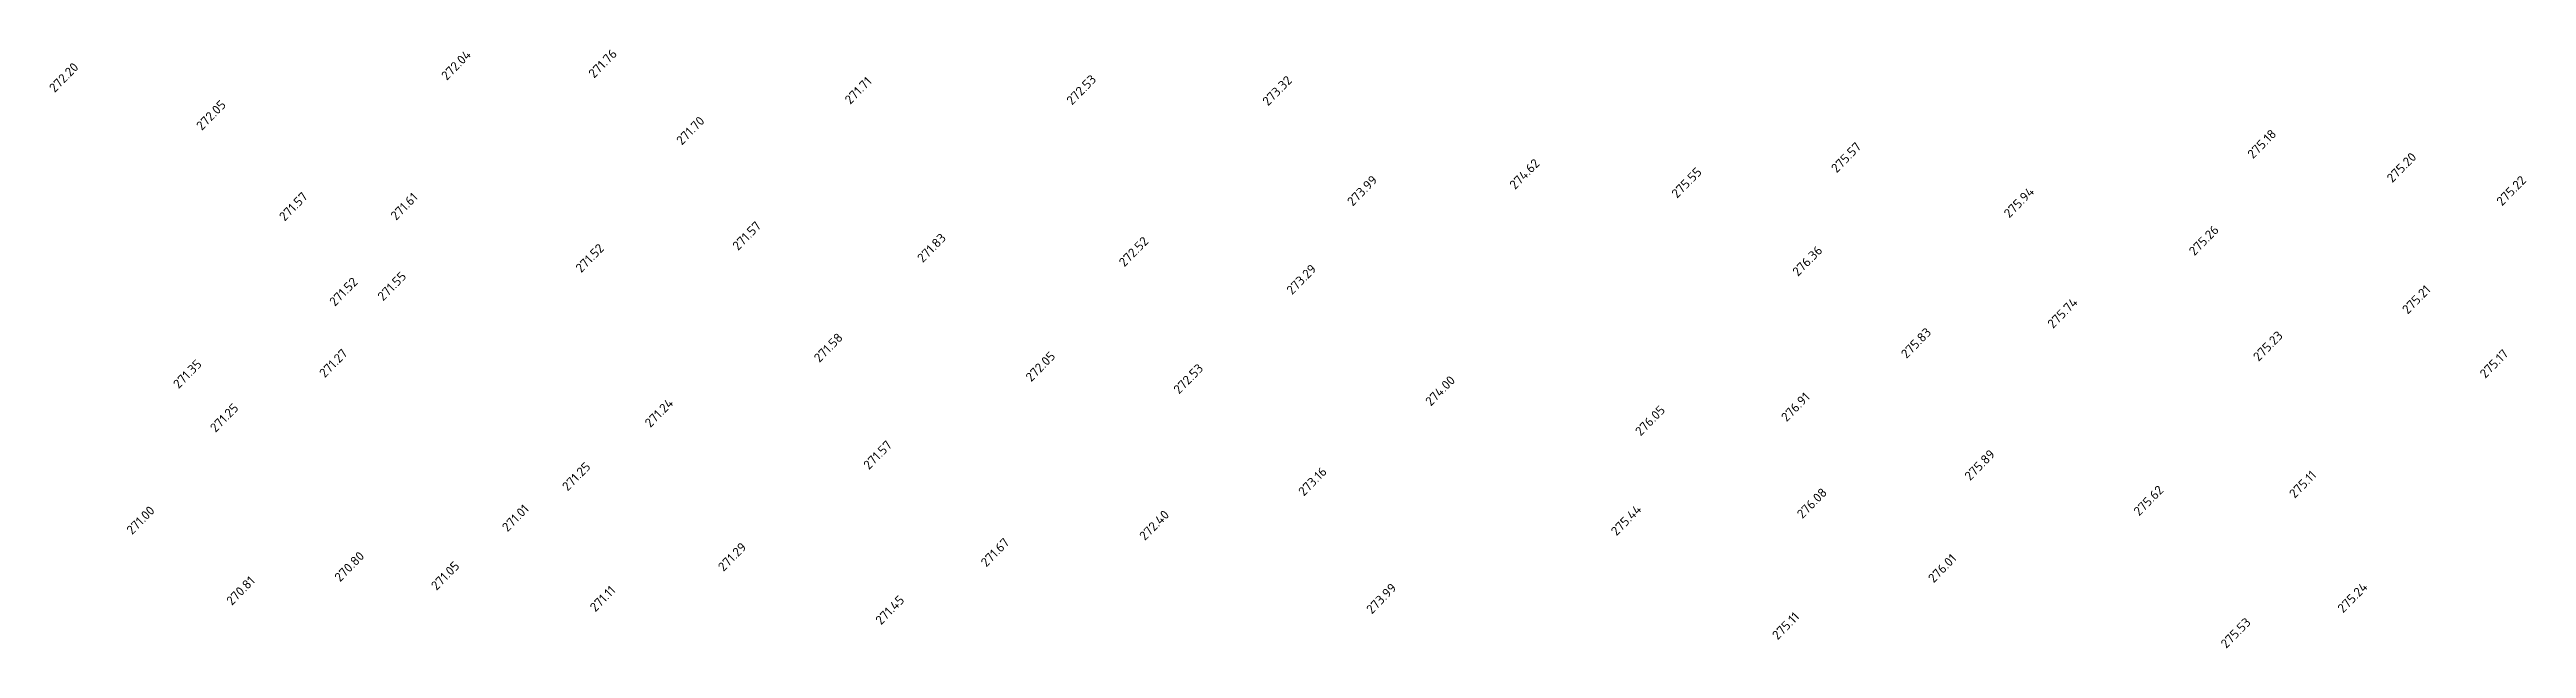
# Model space of a CAD drawing. Header units: metres. Extents: x 36952 to 37839, y 34980 to 35683.
# Drawn here: x 36955.4 to 37228.7, y 35337.8 to 35403.8 of the extents above; entities that cross this region are included whole.
import ezdxf

# ---------------------------------------------------------------- set-up
doc = ezdxf.new("R2010")
doc.units = ezdxf.units.M
doc.header["$LTSCALE"] = 5
doc.layers.add('Отметки', color=7, linetype='Continuous')
doc.styles.get("Standard").update_dxf_attribs({"font": 'simplex.shx'})

msp = doc.modelspace()

# ---------------------------------------------------------------- texts
at = {"layer": 'Отметки', "color": 7}
for s, p in [('272.04', (36999.23, 35400.34, 272.04)), ('271.76', (37015.47, 35400.58, 271.76)), ('272.20', (36955.97, 35399, 272.2)), ('271.71', (37043.74, 35397.69, 271.71)), ('272.53', (37068.2, 35397.61, 272.53)), ('273.32', (37089.82, 35397.52, 273.32)), ('272.05', (36972.2, 35394.82, 272.05)), ('271.70', (37025.16, 35393.2, 271.7)), ('275.18', (37198.49, 35391.69, 275.18)), ('275.57', (37152.56, 35390.14, 275.57)), ('275.20', (37213.86, 35389.06, 275.2)), ('273.99', (37099.17, 35386.47, 273.99)), ('274.62', (37117.08, 35388.31, 274.62)), ('275.55', (37134.95, 35387.34, 275.55)), ('275.22', (37225.96, 35386.49, 275.22)), ('271.57', (36981.34, 35384.81, 271.57)), ('271.61', (36993.64, 35384.9, 271.61)), ('275.94', (37171.61, 35385.16, 275.94)), ('271.57', (37031.36, 35381.58, 271.57)), ('275.26', (37192.03, 35381, 275.26)), ('271.52', (37014.05, 35379.13, 271.52)), ('271.83', (37051.74, 35380.24, 271.83)), ('272.52', (37073.98, 35379.77, 272.52)), ('276.36', (37148.29, 35378.73, 276.36)), ('271.52', (36986.88, 35375.42, 271.52)), ('271.55', (36992.2, 35376.01, 271.55)), ('273.29', (37092.48, 35376.7, 273.29)), ('275.74', (37176.43, 35372.98, 275.74)), ('275.21', (37215.56, 35374.56, 275.21)), ('275.83', (37160.27, 35369.66, 275.83)), ('271.27', (36985.77, 35367.55, 271.27)), ('271.58', (37040.34, 35369.23, 271.58)), ('272.05', (37063.7, 35367.1, 272.05)), ('275.23', (37199.11, 35369.35, 275.23)), ('275.17', (37224.12, 35367.48, 275.17)), ('271.35', (36969.65, 35366.34, 271.35)), ('272.53', (37080.01, 35365.74, 272.53)), ('274.00', (37107.79, 35364.42, 274)), ('271.25', (36973.72, 35361.52, 271.25)), ('271.24', (37021.68, 35362.05, 271.24)), ('276.91', (37147.04, 35362.69, 276.91)), ('276.05', (37130.94, 35361.12, 276.05)), ('271.57', (37045.8, 35357.41, 271.57)), ('275.89', (37167.28, 35356.19, 275.89)), ('271.25', (37012.56, 35355.04, 271.25)), ('273.16', (37093.78, 35354.49, 273.16)), ('275.11', (37203.09, 35354.25, 275.11)), ('276.08', (37148.79, 35352.01, 276.08)), ('275.62', (37185.93, 35352.3, 275.62)), ('271.00', (36964.51, 35350.24, 271)), ('271.01', (37005.93, 35350.55, 271.01)), ('272.40', (37076.24, 35349.59, 272.4)), ('275.44', (37128.27, 35350.11, 275.44)), ('271.29', (37029.76, 35346.18, 271.29)), ('271.67', (37058.75, 35346.67, 271.67)), ('270.81', (36975.52, 35342.44, 270.81)), ('270.80', (36987.45, 35345.03, 270.8)), ('271.05', (36998.1, 35344.1, 271.05)), ('276.01', (37163.26, 35344.92, 276.01)), ('271.11', (37015.62, 35341.72, 271.11)), ('271.45', (37047.13, 35340.29, 271.45)), ('273.99', (37101.28, 35341.49, 273.99)), ('275.24', (37208.43, 35341.6, 275.24)), ('275.11', (37146.05, 35338.64, 275.11)), ('275.53', (37195.54, 35337.7, 275.53))]:
    msp.add_text(s, height=1, rotation=45.4189, dxfattribs=at).set_placement(p)

doc.saveas('drawing.dxf')
